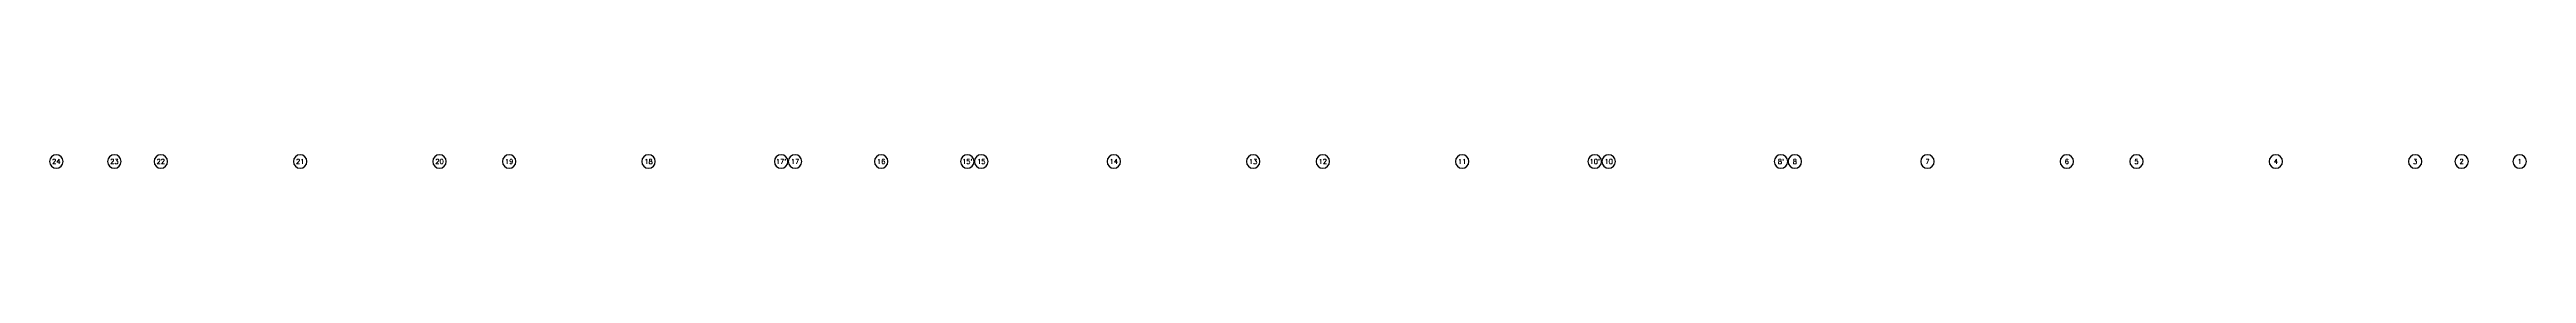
# Model space of a CAD drawing. Extents: x 417569 to 835280, y 43365 to 86819.
# Drawn here: x 417699.5 to 417827.5, y 43424.3 to 43425 of the extents above; entities that cross this region are included whole.
import ezdxf
from ezdxf.enums import TextEntityAlignment as Align

# ---------------------------------------------------------------- set-up
doc = ezdxf.new("R2010")
doc.units = 0
doc.header["$MEASUREMENT"] = 0
doc.linetypes.add('CENTERX2', pattern=[4, 2.5, -0.5, 0.5, -0.5])
for name, color, linetype in [('AX', 6, 'CONTINUOUS'), ('AX-CR', 2, 'CONTINUOUS'), ('AX-TXT', 2, 'CONTINUOUS'), ('AXES', 11, 'CENTERX2')]:
    doc.layers.add(name, color=color, linetype=linetype)
doc.styles.add('ROMANS', font='ROMANS.shx', dxfattribs={"width": 0.6})

# ---------------------------------------------------------------- blocks, each defined once
blk = doc.blocks.new('AXU')
at = {"layer": 'AX-CR'}
blk.add_circle((0, 350), 350, dxfattribs=at)
at = {"layer": 'AX-TXT', "style": 'ROMANS'}
blk.add_attdef('AX', text='', height=250, dxfattribs=at).set_placement((0, 350), align=Align.MIDDLE)

msp = doc.modelspace()

# ---------------------------------------------------------------- block references
at = {"layer": 'AX'}
ref = msp.add_blockref('AXU', (417761.6638, 43424.2938), dxfattribs=dict(at, xscale=-0.001000000047497451, yscale=0.0009999999892897904, zscale=0.001))
ref.add_attrib('AX', '13', dxfattribs={"layer": 'AX-TXT', "height": 0.25, "style": 'ROMANS'}).set_placement((417761.6638, 43424.6438), align=Align.MIDDLE)
ref = msp.add_blockref('AXU', (417761.6638, 43424.2938), dxfattribs=dict(at, xscale=-0.001000000047497451, yscale=0.0009999999892897904, zscale=0.001))
ref.add_attrib('AX', '13', dxfattribs={"layer": 'AX-TXT', "height": 0.25, "style": 'ROMANS'}).set_placement((417761.6638, 43424.6438), align=Align.MIDDLE)
ref = msp.add_blockref('AXU', (417765.2638, 43424.2938), dxfattribs=dict(at, xscale=-0.001000000047497451, yscale=0.0009999999892897904, zscale=0.001))
ref.add_attrib('AX', '12', dxfattribs={"layer": 'AX-TXT', "height": 0.25, "style": 'ROMANS'}).set_placement((417765.2638, 43424.6438), align=Align.MIDDLE)
ref = msp.add_blockref('AXU', (417765.2638, 43424.2938), dxfattribs=dict(at, xscale=-0.001000000047497451, yscale=0.0009999999892897904, zscale=0.001))
ref.add_attrib('AX', '12', dxfattribs={"layer": 'AX-TXT', "height": 0.25, "style": 'ROMANS'}).set_placement((417765.2638, 43424.6438), align=Align.MIDDLE)
ref = msp.add_blockref('AXU', (417772.4638, 43424.2938), dxfattribs=dict(at, xscale=-0.001000000047497451, yscale=0.0009999999892897904, zscale=0.001))
ref.add_attrib('AX', '11', dxfattribs={"layer": 'AX-TXT', "height": 0.25, "style": 'ROMANS'}).set_placement((417772.4638, 43424.6438), align=Align.MIDDLE)
ref = msp.add_blockref('AXU', (417779.3138, 43424.2938), dxfattribs=dict(at, xscale=-0.001000000047497451, yscale=0.0009999999892897904, zscale=0.001))
ref.add_attrib('AX', "10'", dxfattribs={"layer": 'AX-TXT', "height": 0.25, "style": 'ROMANS'}).set_placement((417779.3138, 43424.6438), align=Align.MIDDLE)
ref = msp.add_blockref('AXU', (417780.0338, 43424.2938), dxfattribs=dict(at, xscale=-0.001000000047497451, yscale=0.0009999999892897904, zscale=0.001))
ref.add_attrib('AX', '10', dxfattribs={"layer": 'AX-TXT', "height": 0.25, "style": 'ROMANS'}).set_placement((417780.0338, 43424.6438), align=Align.MIDDLE)
ref = msp.add_blockref('AXU', (417788.9338, 43424.2938), dxfattribs=dict(at, xscale=-0.001000000047497451, yscale=0.0009999999892897904, zscale=0.001))
ref.add_attrib('AX', "8'", dxfattribs={"layer": 'AX-TXT', "height": 0.25, "style": 'ROMANS'}).set_placement((417788.9338, 43424.6438), align=Align.MIDDLE)
ref = msp.add_blockref('AXU', (417789.6538, 43424.2938), dxfattribs=dict(at, xscale=-0.001000000047497451, yscale=0.0009999999892897904, zscale=0.001))
ref.add_attrib('AX', '8', dxfattribs={"layer": 'AX-TXT', "height": 0.25, "style": 'ROMANS'}).set_placement((417789.6538, 43424.6438), align=Align.MIDDLE)
ref = msp.add_blockref('AXU', (417796.5038, 43424.2938), dxfattribs=dict(at, xscale=-0.001000000047497451, yscale=0.0009999999892897904, zscale=0.001))
ref.add_attrib('AX', '7', dxfattribs={"layer": 'AX-TXT', "height": 0.25, "style": 'ROMANS'}).set_placement((417796.5038, 43424.6438), align=Align.MIDDLE)
ref = msp.add_blockref('AXU', (417803.7038, 43424.2938), dxfattribs=dict(at, xscale=-0.001000000047497451, yscale=0.0009999999892897904, zscale=0.001))
ref.add_attrib('AX', '6', dxfattribs={"layer": 'AX-TXT', "height": 0.25, "style": 'ROMANS'}).set_placement((417803.7038, 43424.6438), align=Align.MIDDLE)
ref = msp.add_blockref('AXU', (417807.3038, 43424.2938), dxfattribs=dict(at, xscale=-0.001000000047497451, yscale=0.0009999999892897904, zscale=0.001))
ref.add_attrib('AX', '5', dxfattribs={"layer": 'AX-TXT', "height": 0.25, "style": 'ROMANS'}).set_placement((417807.3038, 43424.6438), align=Align.MIDDLE)
ref = msp.add_blockref('AXU', (417814.5038, 43424.2938), dxfattribs=dict(at, xscale=-0.001000000047497451, yscale=0.0009999999892897904, zscale=0.001))
ref.add_attrib('AX', '4', dxfattribs={"layer": 'AX-TXT', "height": 0.25, "style": 'ROMANS'}).set_placement((417814.5038, 43424.6438), align=Align.MIDDLE)
ref = msp.add_blockref('AXU', (417821.7038, 43424.2938), dxfattribs=dict(at, xscale=-0.001000000047497451, yscale=0.0009999999892897904, zscale=0.001))
ref.add_attrib('AX', '3', dxfattribs={"layer": 'AX-TXT', "height": 0.25, "style": 'ROMANS'}).set_placement((417821.7038, 43424.6438), align=Align.MIDDLE)
ref = msp.add_blockref('AXU', (417824.1038, 43424.2938), dxfattribs=dict(at, xscale=-0.001000000047497451, yscale=0.0009999999892897904, zscale=0.001))
ref.add_attrib('AX', '2', dxfattribs={"layer": 'AX-TXT', "height": 0.25, "style": 'ROMANS'}).set_placement((417824.1038, 43424.6438), align=Align.MIDDLE)
ref = msp.add_blockref('AXU', (417827.1038, 43424.2938), dxfattribs=dict(at, xscale=-0.001000000047497451, yscale=0.0009999999892897904, zscale=0.001))
ref.add_attrib('AX', '1', dxfattribs={"layer": 'AX-TXT', "height": 0.25, "style": 'ROMANS'}).set_placement((417827.1038, 43424.6438), align=Align.MIDDLE)
at = {"layer": 'AXES'}
ref = msp.add_blockref('AXU', (417699.8238, 43424.2938), dxfattribs=dict(at, xscale=-0.001000000047497451, yscale=0.0009999999892897904, zscale=0.001))
ref.add_attrib('AX', '24', dxfattribs={"layer": 'AX-TXT', "height": 0.25, "style": 'ROMANS'}).set_placement((417699.8238, 43424.6438), align=Align.MIDDLE)
ref = msp.add_blockref('AXU', (417702.8238, 43424.2938), dxfattribs=dict(at, xscale=-0.001000000047497451, yscale=0.0009999999892897904, zscale=0.001))
ref.add_attrib('AX', '23', dxfattribs={"layer": 'AX-TXT', "height": 0.25, "style": 'ROMANS'}).set_placement((417702.8238, 43424.6438), align=Align.MIDDLE)
ref = msp.add_blockref('AXU', (417705.2238, 43424.2938), dxfattribs=dict(at, xscale=-0.001000000047497451, yscale=0.0009999999892897904, zscale=0.001))
ref.add_attrib('AX', '22', dxfattribs={"layer": 'AX-TXT', "height": 0.25, "style": 'ROMANS'}).set_placement((417705.2238, 43424.6438), align=Align.MIDDLE)
ref = msp.add_blockref('AXU', (417712.4238, 43424.2938), dxfattribs=dict(at, xscale=-0.001000000047497451, yscale=0.0009999999892897904, zscale=0.001))
ref.add_attrib('AX', '21', dxfattribs={"layer": 'AX-TXT', "height": 0.25, "style": 'ROMANS'}).set_placement((417712.4238, 43424.6438), align=Align.MIDDLE)
ref = msp.add_blockref('AXU', (417719.6238, 43424.2938), dxfattribs=dict(at, xscale=-0.001000000047497451, yscale=0.0009999999892897904, zscale=0.001))
ref.add_attrib('AX', '20', dxfattribs={"layer": 'AX-TXT', "height": 0.25, "style": 'ROMANS'}).set_placement((417719.6238, 43424.6438), align=Align.MIDDLE)
ref = msp.add_blockref('AXU', (417723.2238, 43424.2938), dxfattribs=dict(at, xscale=-0.001000000047497451, yscale=0.0009999999892897904, zscale=0.001))
ref.add_attrib('AX', '19', dxfattribs={"layer": 'AX-TXT', "height": 0.25, "style": 'ROMANS'}).set_placement((417723.2238, 43424.6438), align=Align.MIDDLE)
ref = msp.add_blockref('AXU', (417730.4238, 43424.2938), dxfattribs=dict(at, xscale=-0.001000000047497451, yscale=0.0009999999892897904, zscale=0.001))
ref.add_attrib('AX', '18', dxfattribs={"layer": 'AX-TXT', "height": 0.25, "style": 'ROMANS'}).set_placement((417730.4238, 43424.6438), align=Align.MIDDLE)
ref = msp.add_blockref('AXU', (417737.2738, 43424.2938), dxfattribs=dict(at, xscale=-0.001000000047497451, yscale=0.0009999999892897904, zscale=0.001))
ref.add_attrib('AX', "17'", dxfattribs={"layer": 'AX-TXT', "height": 0.25, "style": 'ROMANS'}).set_placement((417737.2738, 43424.6438), align=Align.MIDDLE)
ref = msp.add_blockref('AXU', (417737.9938, 43424.2938), dxfattribs=dict(at, xscale=-0.001000000047497451, yscale=0.0009999999892897904, zscale=0.001))
ref.add_attrib('AX', '17', dxfattribs={"layer": 'AX-TXT', "height": 0.25, "style": 'ROMANS'}).set_placement((417737.9938, 43424.6438), align=Align.MIDDLE)
ref = msp.add_blockref('AXU', (417742.4438, 43424.2938), dxfattribs=dict(at, xscale=-0.001000000047497451, yscale=0.0009999999892897904, zscale=0.001))
ref.add_attrib('AX', '16', dxfattribs={"layer": 'AX-TXT', "height": 0.25, "style": 'ROMANS'}).set_placement((417742.4438, 43424.6438), align=Align.MIDDLE)
ref = msp.add_blockref('AXU', (417746.8938, 43424.2938), dxfattribs=dict(at, xscale=-0.001000000047497451, yscale=0.0009999999892897904, zscale=0.001))
ref.add_attrib('AX', "15'", dxfattribs={"layer": 'AX-TXT', "height": 0.25, "style": 'ROMANS'}).set_placement((417746.8938, 43424.6438), align=Align.MIDDLE)
ref = msp.add_blockref('AXU', (417747.6138, 43424.2938), dxfattribs=dict(at, xscale=-0.001000000047497451, yscale=0.0009999999892897904, zscale=0.001))
ref.add_attrib('AX', '15', dxfattribs={"layer": 'AX-TXT', "height": 0.25, "style": 'ROMANS'}).set_placement((417747.6138, 43424.6438), align=Align.MIDDLE)
ref = msp.add_blockref('AXU', (417754.4638, 43424.2938), dxfattribs=dict(at, xscale=-0.001000000047497451, yscale=0.0009999999892897904, zscale=0.001))
ref.add_attrib('AX', '14', dxfattribs={"layer": 'AX-TXT', "height": 0.25, "style": 'ROMANS'}).set_placement((417754.4638, 43424.6438), align=Align.MIDDLE)
ref = msp.add_blockref('AXU', (417761.6638, 43424.2938), dxfattribs=dict(at, xscale=-0.001000000047497451, yscale=0.0009999999892897904, zscale=0.001))
ref.add_attrib('AX', '13', dxfattribs={"layer": 'AX-TXT', "height": 0.25, "style": 'ROMANS'}).set_placement((417761.6638, 43424.6438), align=Align.MIDDLE)
ref = msp.add_blockref('AXU', (417761.6638, 43424.2938), dxfattribs=dict(at, xscale=-0.001000000047497451, yscale=0.0009999999892897904, zscale=0.001))
ref.add_attrib('AX', '13', dxfattribs={"layer": 'AX-TXT', "height": 0.25, "style": 'ROMANS'}).set_placement((417761.6638, 43424.6438), align=Align.MIDDLE)
ref = msp.add_blockref('AXU', (417765.2638, 43424.2938), dxfattribs=dict(at, xscale=-0.001000000047497451, yscale=0.0009999999892897904, zscale=0.001))
ref.add_attrib('AX', '12', dxfattribs={"layer": 'AX-TXT', "height": 0.25, "style": 'ROMANS'}).set_placement((417765.2638, 43424.6438), align=Align.MIDDLE)
ref = msp.add_blockref('AXU', (417765.2638, 43424.2938), dxfattribs=dict(at, xscale=-0.001000000047497451, yscale=0.0009999999892897904, zscale=0.001))
ref.add_attrib('AX', '12', dxfattribs={"layer": 'AX-TXT', "height": 0.25, "style": 'ROMANS'}).set_placement((417765.2638, 43424.6438), align=Align.MIDDLE)

doc.saveas('drawing.dxf')
